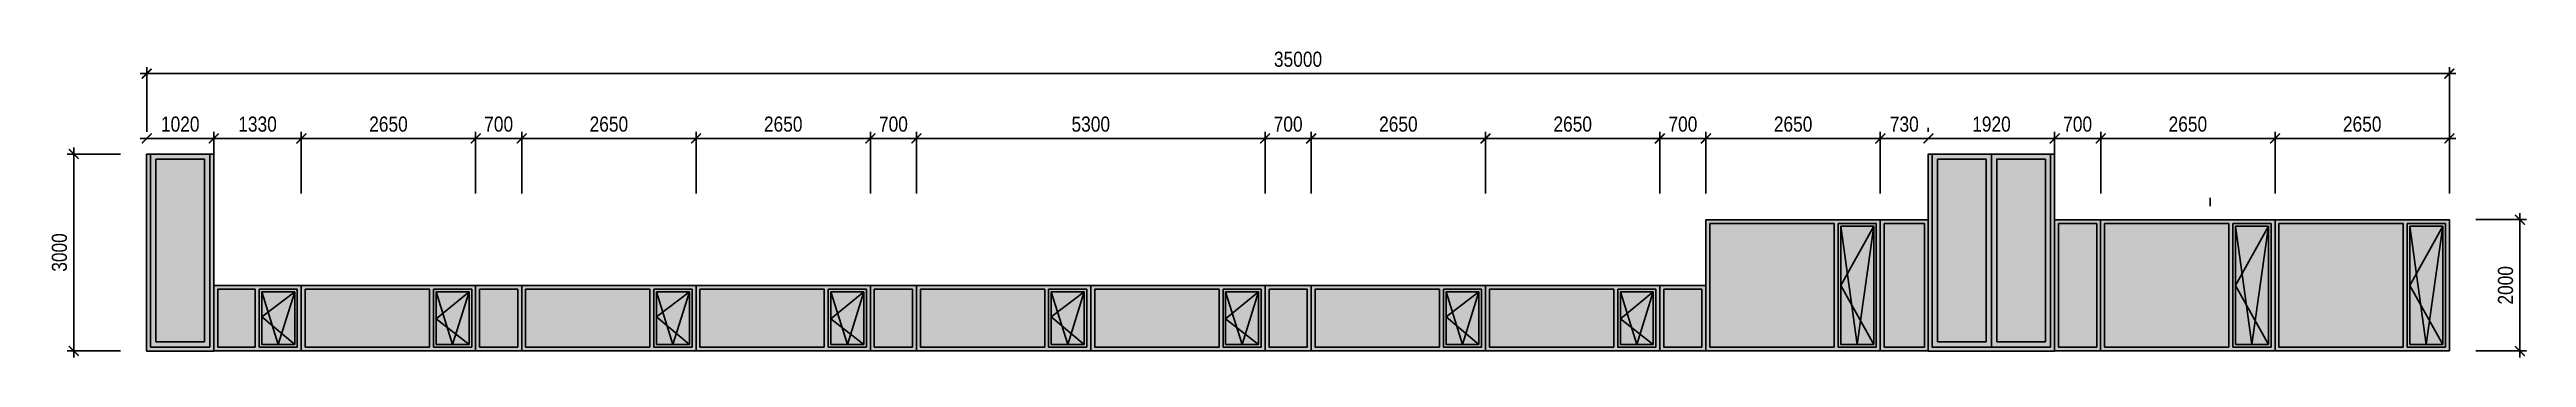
# Model space of a CAD drawing. Header units: millimetres. Extents: x 325046 to 1268204, y 1875583 to 2761998.
# Drawn here: x 909252 to 946901, y 2687710 to 2692403 of the extents above; entities that cross this region are included whole.
import ezdxf

# ---------------------------------------------------------------- set-up
doc = ezdxf.new("R2010")
doc.units = ezdxf.units.MM
doc.header["$LTSCALE"] = 100
doc.header["$PDMODE"] = 65
for name, color, linetype in [('FASÁDY - okna - PŮDORYS', 8, 'Continuous'), ('kóty 100', 5, 'Continuous'), ('OKNA - RASTR', 5, 'Continuous')]:
    doc.layers.add(name, color=color, linetype=linetype)
doc.layers.add('FASÁDY filling', color=7, linetype='Continuous', lineweight=5)
doc.layers.add('ŠFAF - okna', color=8, linetype='Continuous', lineweight=13)
doc.styles.add('ARIAL NARROW', font='ARIALN.TTF')
doc.dimstyles.new('100', dxfattribs={"dimscale": 100, "dimtxt": 2.3, "dimasz": 1.5, "dimexe": 1, "dimexo": 4, "dimgap": 1, "dimtad": 1, "dimdec": 0, "dimzin": 0, "dimdsep": 46, "dimtxsty": 'ARIAL NARROW', "dimblk": 'ARCHTICK', "dimcen": 4, "dimdle": 1, "dimclrd": 256, "dimclre": 256, "dimclrt": 7, "dimadec": 0, "dimazin": 0, "dimtfac": 1, "dimtdec": 0, "dimtix": 1, "dimtofl": 0, "dimtmove": 0, "dimatfit": 2, "dimldrblk": 'OBLIQUE', "dimfxl": 1, "dimtolj": 1, "dimtzin": 0, "dimlwd": -1, "dimlwe": -1, "dimarcsym": 1})

msp = doc.modelspace()

# ---------------------------------------------------------------- blocks, each defined once
blk = doc.blocks.new('okno 2')
at = {"layer": 'FASÁDY filling'}
h = blk.add_hatch(color=149, dxfattribs=at)
h.paths.add_polyline_path([(554541, 2544670), (552541, 2544670), (552541, 2543970), (554541, 2543970)])
h.paths.add_polyline_path([(554481, 2544030), (552601, 2544030), (552601, 2544610), (554481, 2544610)], flags=16)
h.paths.add_polyline_path([(554481, 2544610), (552601, 2544610), (552601, 2544030), (554481, 2544030)], flags=16)
at = {"layer": 'OKNA - RASTR'}
blk.add_lwpolyline([(552541, 2543970), (552541, 2544670), (554541, 2544670), (554541, 2543970), (552541, 2543970)], dxfattribs=at)
blk.add_lwpolyline([(552601, 2544030), (552601, 2544610), (554481, 2544610), (554481, 2544030)], close=True, dxfattribs=at)
blk = doc.blocks.new('_ARCHTICK')
at = {"color": 0, "linetype": 'ByBlock', "const_width": 0.15}
blk.add_lwpolyline([(-0.5, -0.5), (0.5, 0.5)], dxfattribs=at)
blk = doc.blocks.new('*D1530')
at = {"layer": 'Defpoints', "color": 0, "ltscale": 100, "transparency": 16777216}
for p in [(943079, 2691047), (943079, 2689810), (945729, 2689810)]:
    blk.add_point(p, dxfattribs=at)
at = {"layer": 'kóty 100', "ltscale": 100, "transparency": 16777216}
for p, q in [((943079, 2690210), (943079, 2691147)), ((945729, 2690210), (945729, 2691147)), ((945829, 2691047), (942979, 2691047))]:
    blk.add_line(p, q, dxfattribs=at)
at = {"layer": 'kóty 100', "ltscale": 100, "transparency": 16777216, "xscale": 150, "yscale": 150, "zscale": 150, "rotation": 180}
blk.add_blockref('_ARCHTICK', (943079, 2691047), dxfattribs=at)
at = {"layer": 'kóty 100', "ltscale": 100, "transparency": 16777216, "xscale": 150, "yscale": 150, "zscale": 150}
blk.add_blockref('_ARCHTICK', (945729, 2691047), dxfattribs=at)
at = {"layer": 'kóty 100', "color": 7, "ltscale": 100, "transparency": 16777216, "insert": (944404, 2691264), "char_height": 230, "attachment_point": 5, "style": 'ARIAL NARROW'}
blk.add_mtext('\\A1;2650', dxfattribs=at)
blk = doc.blocks.new('_Oblique')
at = {"color": 0, "lineweight": -2}
blk.add_line((-0.5, -0.5), (0.5, 0.5), dxfattribs=at)
blk = doc.blocks.new('*D1531')
at = {"layer": 'Defpoints', "color": 0, "ltscale": 100, "transparency": 16777216}
for p in [(940429, 2691047), (940429, 2689810), (943079, 2689810)]:
    blk.add_point(p, dxfattribs=at)
at = {"layer": 'kóty 100', "ltscale": 100, "transparency": 16777216}
for p, q in [((940429, 2690210), (940429, 2691147)), ((943079, 2690210), (943079, 2691147)), ((943179, 2691047), (940329, 2691047))]:
    blk.add_line(p, q, dxfattribs=at)
at = {"layer": 'kóty 100', "ltscale": 100, "transparency": 16777216, "xscale": 150, "yscale": 150, "zscale": 150, "rotation": 180}
blk.add_blockref('_ARCHTICK', (940429, 2691047), dxfattribs=at)
at = {"layer": 'kóty 100', "ltscale": 100, "transparency": 16777216, "xscale": 150, "yscale": 150, "zscale": 150}
blk.add_blockref('_ARCHTICK', (943079, 2691047), dxfattribs=at)
at = {"layer": 'kóty 100', "color": 7, "ltscale": 100, "transparency": 16777216, "insert": (941754, 2691264), "char_height": 230, "attachment_point": 5, "style": 'ARIAL NARROW'}
blk.add_mtext('\\A1;2650', dxfattribs=at)
blk = doc.blocks.new('*D1535')
at = {"layer": 'Defpoints', "color": 0, "ltscale": 100, "transparency": 16777216}
for p in [(939729, 2691047), (939729, 2689810), (940429, 2689810)]:
    blk.add_point(p, dxfattribs=at)
at = {"layer": 'kóty 100', "ltscale": 100, "transparency": 16777216}
for p, q in [((939729, 2690210), (939729, 2691147)), ((940429, 2690210), (940429, 2691147)), ((940529, 2691047), (939629, 2691047))]:
    blk.add_line(p, q, dxfattribs=at)
at = {"layer": 'kóty 100', "ltscale": 100, "transparency": 16777216, "xscale": 150, "yscale": 150, "zscale": 150, "rotation": 180}
blk.add_blockref('_ARCHTICK', (939729, 2691047), dxfattribs=at)
at = {"layer": 'kóty 100', "ltscale": 100, "transparency": 16777216, "xscale": 150, "yscale": 150, "zscale": 150}
blk.add_blockref('_ARCHTICK', (940429, 2691047), dxfattribs=at)
at = {"layer": 'kóty 100', "color": 7, "ltscale": 100, "transparency": 16777216, "insert": (940079, 2691264), "char_height": 230, "attachment_point": 5, "style": 'ARIAL NARROW'}
blk.add_mtext('\\A1;700', dxfattribs=at)
blk = doc.blocks.new('*D1536')
at = {"layer": 'Defpoints', "color": 0, "ltscale": 100, "transparency": 16777216}
for p in [(937809, 2691047), (937809, 2690810), (939729, 2689810)]:
    blk.add_point(p, dxfattribs=at)
at = {"layer": 'kóty 100', "ltscale": 100, "transparency": 16777216}
for p, q in [((937809, 2691210), (937809, 2691147)), ((939729, 2690210), (939729, 2691147)), ((939829, 2691047), (937709, 2691047))]:
    blk.add_line(p, q, dxfattribs=at)
at = {"layer": 'kóty 100', "ltscale": 100, "transparency": 16777216, "xscale": 150, "yscale": 150, "zscale": 150, "rotation": 180}
blk.add_blockref('_ARCHTICK', (937809, 2691047), dxfattribs=at)
at = {"layer": 'kóty 100', "ltscale": 100, "transparency": 16777216, "xscale": 150, "yscale": 150, "zscale": 150}
blk.add_blockref('_ARCHTICK', (939729, 2691047), dxfattribs=at)
at = {"layer": 'kóty 100', "color": 7, "ltscale": 100, "transparency": 16777216, "insert": (938769, 2691264), "char_height": 230, "attachment_point": 5, "style": 'ARIAL NARROW'}
blk.add_mtext('\\A1;1920', dxfattribs=at)
blk = doc.blocks.new('*D1537')
at = {"layer": 'Defpoints', "color": 0, "ltscale": 100, "transparency": 16777216}
for p in [(937079, 2691047), (937809, 2690810), (937079, 2689810)]:
    blk.add_point(p, dxfattribs=at)
at = {"layer": 'kóty 100', "ltscale": 100, "transparency": 16777216}
for p, q in [((937079, 2690210), (937079, 2691147)), ((937809, 2691210), (937809, 2691147)), ((937909, 2691047), (936979, 2691047))]:
    blk.add_line(p, q, dxfattribs=at)
at = {"layer": 'kóty 100', "ltscale": 100, "transparency": 16777216, "xscale": 150, "yscale": 150, "zscale": 150, "rotation": 180}
blk.add_blockref('_ARCHTICK', (937079, 2691047), dxfattribs=at)
at = {"layer": 'kóty 100', "ltscale": 100, "transparency": 16777216, "xscale": 150, "yscale": 150, "zscale": 150}
blk.add_blockref('_ARCHTICK', (937809, 2691047), dxfattribs=at)
at = {"layer": 'kóty 100', "color": 7, "ltscale": 100, "transparency": 16777216, "insert": (937444, 2691264), "char_height": 230, "attachment_point": 5, "style": 'ARIAL NARROW'}
blk.add_mtext('\\A1;730', dxfattribs=at)
blk = doc.blocks.new('*D1538')
at = {"layer": 'Defpoints', "color": 0, "ltscale": 100, "transparency": 16777216}
for p in [(934429, 2691047), (934429, 2689810), (937079, 2689810)]:
    blk.add_point(p, dxfattribs=at)
at = {"layer": 'kóty 100', "ltscale": 100, "transparency": 16777216}
for p, q in [((934429, 2690210), (934429, 2691147)), ((937079, 2690210), (937079, 2691147)), ((937179, 2691047), (934329, 2691047))]:
    blk.add_line(p, q, dxfattribs=at)
at = {"layer": 'kóty 100', "ltscale": 100, "transparency": 16777216, "xscale": 150, "yscale": 150, "zscale": 150, "rotation": 180}
blk.add_blockref('_ARCHTICK', (934429, 2691047), dxfattribs=at)
at = {"layer": 'kóty 100', "ltscale": 100, "transparency": 16777216, "xscale": 150, "yscale": 150, "zscale": 150}
blk.add_blockref('_ARCHTICK', (937079, 2691047), dxfattribs=at)
at = {"layer": 'kóty 100', "color": 7, "ltscale": 100, "transparency": 16777216, "insert": (935754, 2691264), "char_height": 230, "attachment_point": 5, "style": 'ARIAL NARROW'}
blk.add_mtext('\\A1;2650', dxfattribs=at)
blk = doc.blocks.new('*D1539')
at = {"layer": 'Defpoints', "color": 0, "ltscale": 100, "transparency": 16777216}
for p in [(933729, 2691047), (933729, 2689810), (934429, 2689810)]:
    blk.add_point(p, dxfattribs=at)
at = {"layer": 'kóty 100', "ltscale": 100, "transparency": 16777216}
for p, q in [((933729, 2690210), (933729, 2691147)), ((934429, 2690210), (934429, 2691147)), ((934529, 2691047), (933629, 2691047))]:
    blk.add_line(p, q, dxfattribs=at)
at = {"layer": 'kóty 100', "ltscale": 100, "transparency": 16777216, "xscale": 150, "yscale": 150, "zscale": 150, "rotation": 180}
blk.add_blockref('_ARCHTICK', (933729, 2691047), dxfattribs=at)
at = {"layer": 'kóty 100', "ltscale": 100, "transparency": 16777216, "xscale": 150, "yscale": 150, "zscale": 150}
blk.add_blockref('_ARCHTICK', (934429, 2691047), dxfattribs=at)
at = {"layer": 'kóty 100', "color": 7, "ltscale": 100, "transparency": 16777216, "insert": (934079, 2691264), "char_height": 230, "attachment_point": 5, "style": 'ARIAL NARROW'}
blk.add_mtext('\\A1;700', dxfattribs=at)
blk = doc.blocks.new('*D1540')
at = {"layer": 'Defpoints', "color": 0, "ltscale": 100, "transparency": 16777216}
for p in [(931079, 2691047), (931079, 2689810), (933729, 2689810)]:
    blk.add_point(p, dxfattribs=at)
at = {"layer": 'kóty 100', "ltscale": 100, "transparency": 16777216}
for p, q in [((931079, 2690210), (931079, 2691147)), ((933729, 2690210), (933729, 2691147)), ((933829, 2691047), (930979, 2691047))]:
    blk.add_line(p, q, dxfattribs=at)
at = {"layer": 'kóty 100', "ltscale": 100, "transparency": 16777216, "xscale": 150, "yscale": 150, "zscale": 150, "rotation": 180}
blk.add_blockref('_ARCHTICK', (931079, 2691047), dxfattribs=at)
at = {"layer": 'kóty 100', "ltscale": 100, "transparency": 16777216, "xscale": 150, "yscale": 150, "zscale": 150}
blk.add_blockref('_ARCHTICK', (933729, 2691047), dxfattribs=at)
at = {"layer": 'kóty 100', "color": 7, "ltscale": 100, "transparency": 16777216, "insert": (932404, 2691264), "char_height": 230, "attachment_point": 5, "style": 'ARIAL NARROW'}
blk.add_mtext('\\A1;2650', dxfattribs=at)
blk = doc.blocks.new('*D1532')
at = {"layer": 'Defpoints', "color": 0, "ltscale": 100, "transparency": 16777216}
for p in [(928429, 2691047), (928429, 2689810), (931079, 2689810)]:
    blk.add_point(p, dxfattribs=at)
at = {"layer": 'kóty 100', "ltscale": 100, "transparency": 16777216}
for p, q in [((928429, 2690210), (928429, 2691147)), ((931079, 2690210), (931079, 2691147)), ((931179, 2691047), (928329, 2691047))]:
    blk.add_line(p, q, dxfattribs=at)
at = {"layer": 'kóty 100', "ltscale": 100, "transparency": 16777216, "xscale": 150, "yscale": 150, "zscale": 150, "rotation": 180}
blk.add_blockref('_ARCHTICK', (928429, 2691047), dxfattribs=at)
at = {"layer": 'kóty 100', "ltscale": 100, "transparency": 16777216, "xscale": 150, "yscale": 150, "zscale": 150}
blk.add_blockref('_ARCHTICK', (931079, 2691047), dxfattribs=at)
at = {"layer": 'kóty 100', "color": 7, "ltscale": 100, "transparency": 16777216, "insert": (929754, 2691264), "char_height": 230, "attachment_point": 5, "style": 'ARIAL NARROW'}
blk.add_mtext('\\A1;2650', dxfattribs=at)
blk = doc.blocks.new('*D1541')
at = {"layer": 'Defpoints', "color": 0, "ltscale": 100, "transparency": 16777216}
for p in [(927729, 2691047), (927729, 2689810), (928429, 2689810)]:
    blk.add_point(p, dxfattribs=at)
at = {"layer": 'kóty 100', "ltscale": 100, "transparency": 16777216}
for p, q in [((927729, 2690210), (927729, 2691147)), ((928429, 2690210), (928429, 2691147)), ((928529, 2691047), (927629, 2691047))]:
    blk.add_line(p, q, dxfattribs=at)
at = {"layer": 'kóty 100', "ltscale": 100, "transparency": 16777216, "xscale": 150, "yscale": 150, "zscale": 150, "rotation": 180}
blk.add_blockref('_ARCHTICK', (927729, 2691047), dxfattribs=at)
at = {"layer": 'kóty 100', "ltscale": 100, "transparency": 16777216, "xscale": 150, "yscale": 150, "zscale": 150}
blk.add_blockref('_ARCHTICK', (928429, 2691047), dxfattribs=at)
at = {"layer": 'kóty 100', "color": 7, "ltscale": 100, "transparency": 16777216, "insert": (928079, 2691264), "char_height": 230, "attachment_point": 5, "style": 'ARIAL NARROW'}
blk.add_mtext('\\A1;700', dxfattribs=at)
blk = doc.blocks.new('*D1542')
at = {"layer": 'Defpoints', "color": 0, "ltscale": 100, "transparency": 16777216}
for p in [(922429, 2691047), (922429, 2689810), (927729, 2689810)]:
    blk.add_point(p, dxfattribs=at)
at = {"layer": 'kóty 100', "ltscale": 100, "transparency": 16777216}
for p, q in [((922429, 2690210), (922429, 2691147)), ((927729, 2690210), (927729, 2691147)), ((927829, 2691047), (922329, 2691047))]:
    blk.add_line(p, q, dxfattribs=at)
at = {"layer": 'kóty 100', "ltscale": 100, "transparency": 16777216, "xscale": 150, "yscale": 150, "zscale": 150, "rotation": 180}
blk.add_blockref('_ARCHTICK', (922429, 2691047), dxfattribs=at)
at = {"layer": 'kóty 100', "ltscale": 100, "transparency": 16777216, "xscale": 150, "yscale": 150, "zscale": 150}
blk.add_blockref('_ARCHTICK', (927729, 2691047), dxfattribs=at)
at = {"layer": 'kóty 100', "color": 7, "ltscale": 100, "transparency": 16777216, "insert": (925079, 2691264), "char_height": 230, "attachment_point": 5, "style": 'ARIAL NARROW'}
blk.add_mtext('\\A1;5300', dxfattribs=at)
blk = doc.blocks.new('*D1543')
at = {"layer": 'Defpoints', "color": 0, "ltscale": 100, "transparency": 16777216}
for p in [(921729, 2691047), (921729, 2689810), (922429, 2689810)]:
    blk.add_point(p, dxfattribs=at)
at = {"layer": 'kóty 100', "ltscale": 100, "transparency": 16777216}
for p, q in [((921729, 2690210), (921729, 2691147)), ((922429, 2690210), (922429, 2691147)), ((922529, 2691047), (921629, 2691047))]:
    blk.add_line(p, q, dxfattribs=at)
at = {"layer": 'kóty 100', "ltscale": 100, "transparency": 16777216, "xscale": 150, "yscale": 150, "zscale": 150, "rotation": 180}
blk.add_blockref('_ARCHTICK', (921729, 2691047), dxfattribs=at)
at = {"layer": 'kóty 100', "ltscale": 100, "transparency": 16777216, "xscale": 150, "yscale": 150, "zscale": 150}
blk.add_blockref('_ARCHTICK', (922429, 2691047), dxfattribs=at)
at = {"layer": 'kóty 100', "color": 7, "ltscale": 100, "transparency": 16777216, "insert": (922079, 2691264), "char_height": 230, "attachment_point": 5, "style": 'ARIAL NARROW'}
blk.add_mtext('\\A1;700', dxfattribs=at)
blk = doc.blocks.new('*D1544')
at = {"layer": 'Defpoints', "color": 0, "ltscale": 100, "transparency": 16777216}
for p in [(919079, 2691047), (919079, 2689810), (921729, 2689810)]:
    blk.add_point(p, dxfattribs=at)
at = {"layer": 'kóty 100', "ltscale": 100, "transparency": 16777216}
for p, q in [((919079, 2690210), (919079, 2691147)), ((921729, 2690210), (921729, 2691147)), ((921829, 2691047), (918979, 2691047))]:
    blk.add_line(p, q, dxfattribs=at)
at = {"layer": 'kóty 100', "ltscale": 100, "transparency": 16777216, "xscale": 150, "yscale": 150, "zscale": 150, "rotation": 180}
blk.add_blockref('_ARCHTICK', (919079, 2691047), dxfattribs=at)
at = {"layer": 'kóty 100', "ltscale": 100, "transparency": 16777216, "xscale": 150, "yscale": 150, "zscale": 150}
blk.add_blockref('_ARCHTICK', (921729, 2691047), dxfattribs=at)
at = {"layer": 'kóty 100', "color": 7, "ltscale": 100, "transparency": 16777216, "insert": (920404, 2691264), "char_height": 230, "attachment_point": 5, "style": 'ARIAL NARROW'}
blk.add_mtext('\\A1;2650', dxfattribs=at)
blk = doc.blocks.new('*D1533')
at = {"layer": 'Defpoints', "color": 0, "ltscale": 100, "transparency": 16777216}
for p in [(916429, 2691047), (916429, 2689810), (919079, 2689810)]:
    blk.add_point(p, dxfattribs=at)
at = {"layer": 'kóty 100', "ltscale": 100, "transparency": 16777216}
for p, q in [((916429, 2690210), (916429, 2691147)), ((919079, 2690210), (919079, 2691147)), ((919179, 2691047), (916329, 2691047))]:
    blk.add_line(p, q, dxfattribs=at)
at = {"layer": 'kóty 100', "ltscale": 100, "transparency": 16777216, "xscale": 150, "yscale": 150, "zscale": 150, "rotation": 180}
blk.add_blockref('_ARCHTICK', (916429, 2691047), dxfattribs=at)
at = {"layer": 'kóty 100', "ltscale": 100, "transparency": 16777216, "xscale": 150, "yscale": 150, "zscale": 150}
blk.add_blockref('_ARCHTICK', (919079, 2691047), dxfattribs=at)
at = {"layer": 'kóty 100', "color": 7, "ltscale": 100, "transparency": 16777216, "insert": (917754, 2691264), "char_height": 230, "attachment_point": 5, "style": 'ARIAL NARROW'}
blk.add_mtext('\\A1;2650', dxfattribs=at)
blk = doc.blocks.new('*D1545')
at = {"layer": 'Defpoints', "color": 0, "ltscale": 100, "transparency": 16777216}
for p in [(915729, 2691047), (915729, 2689810), (916429, 2689810)]:
    blk.add_point(p, dxfattribs=at)
at = {"layer": 'kóty 100', "ltscale": 100, "transparency": 16777216}
for p, q in [((915729, 2690210), (915729, 2691147)), ((916429, 2690210), (916429, 2691147)), ((916529, 2691047), (915629, 2691047))]:
    blk.add_line(p, q, dxfattribs=at)
at = {"layer": 'kóty 100', "ltscale": 100, "transparency": 16777216, "xscale": 150, "yscale": 150, "zscale": 150, "rotation": 180}
blk.add_blockref('_ARCHTICK', (915729, 2691047), dxfattribs=at)
at = {"layer": 'kóty 100', "ltscale": 100, "transparency": 16777216, "xscale": 150, "yscale": 150, "zscale": 150}
blk.add_blockref('_ARCHTICK', (916429, 2691047), dxfattribs=at)
at = {"layer": 'kóty 100', "color": 7, "ltscale": 100, "transparency": 16777216, "insert": (916079, 2691264), "char_height": 230, "attachment_point": 5, "style": 'ARIAL NARROW'}
blk.add_mtext('\\A1;700', dxfattribs=at)
blk = doc.blocks.new('*D1546')
at = {"layer": 'Defpoints', "color": 0, "ltscale": 100, "transparency": 16777216}
for p in [(913079, 2691047), (913079, 2689810), (915729, 2689810)]:
    blk.add_point(p, dxfattribs=at)
at = {"layer": 'kóty 100', "ltscale": 100, "transparency": 16777216}
for p, q in [((913079, 2690210), (913079, 2691147)), ((915729, 2690210), (915729, 2691147)), ((915829, 2691047), (912979, 2691047))]:
    blk.add_line(p, q, dxfattribs=at)
at = {"layer": 'kóty 100', "ltscale": 100, "transparency": 16777216, "xscale": 150, "yscale": 150, "zscale": 150, "rotation": 180}
blk.add_blockref('_ARCHTICK', (913079, 2691047), dxfattribs=at)
at = {"layer": 'kóty 100', "ltscale": 100, "transparency": 16777216, "xscale": 150, "yscale": 150, "zscale": 150}
blk.add_blockref('_ARCHTICK', (915729, 2691047), dxfattribs=at)
at = {"layer": 'kóty 100', "color": 7, "ltscale": 100, "transparency": 16777216, "insert": (914404, 2691264), "char_height": 230, "attachment_point": 5, "style": 'ARIAL NARROW'}
blk.add_mtext('\\A1;2650', dxfattribs=at)
blk = doc.blocks.new('*D1547')
at = {"layer": 'Defpoints', "color": 0, "ltscale": 100, "transparency": 16777216}
for p in [(911749, 2691047), (911749, 2689810), (913079, 2689810)]:
    blk.add_point(p, dxfattribs=at)
at = {"layer": 'kóty 100', "ltscale": 100, "transparency": 16777216}
for p, q in [((911749, 2690210), (911749, 2691147)), ((913079, 2690210), (913079, 2691147)), ((913179, 2691047), (911649, 2691047))]:
    blk.add_line(p, q, dxfattribs=at)
at = {"layer": 'kóty 100', "ltscale": 100, "transparency": 16777216, "xscale": 150, "yscale": 150, "zscale": 150, "rotation": 180}
blk.add_blockref('_ARCHTICK', (911749, 2691047), dxfattribs=at)
at = {"layer": 'kóty 100', "ltscale": 100, "transparency": 16777216, "xscale": 150, "yscale": 150, "zscale": 150}
blk.add_blockref('_ARCHTICK', (913079, 2691047), dxfattribs=at)
at = {"layer": 'kóty 100', "color": 7, "ltscale": 100, "transparency": 16777216, "insert": (912414, 2691264), "char_height": 230, "attachment_point": 5, "style": 'ARIAL NARROW'}
blk.add_mtext('\\A1;1330', dxfattribs=at)
blk = doc.blocks.new('*D1548')
at = {"layer": 'Defpoints', "color": 0, "ltscale": 100, "transparency": 16777216}
for p in [(910729, 2691047), (910729, 2690810), (911749, 2689810)]:
    blk.add_point(p, dxfattribs=at)
at = {"layer": 'kóty 100', "ltscale": 100, "transparency": 16777216}
for p, q in [((910729, 2691210), (910729, 2691147)), ((911749, 2690210), (911749, 2691147)), ((911849, 2691047), (910629, 2691047))]:
    blk.add_line(p, q, dxfattribs=at)
at = {"layer": 'kóty 100', "ltscale": 100, "transparency": 16777216, "xscale": 150, "yscale": 150, "zscale": 150, "rotation": 180}
blk.add_blockref('_ARCHTICK', (910729, 2691047), dxfattribs=at)
at = {"layer": 'kóty 100', "ltscale": 100, "transparency": 16777216, "xscale": 150, "yscale": 150, "zscale": 150}
blk.add_blockref('_ARCHTICK', (911749, 2691047), dxfattribs=at)
at = {"layer": 'kóty 100', "color": 7, "ltscale": 100, "transparency": 16777216, "insert": (911239, 2691264), "char_height": 230, "attachment_point": 5, "style": 'ARIAL NARROW'}
blk.add_mtext('\\A1;1020', dxfattribs=at)
blk = doc.blocks.new('*D1534')
at = {"layer": 'Defpoints', "color": 0, "ltscale": 100, "transparency": 16777216}
for p in [(945729, 2689810), (946801, 2689810), (945729, 2687810)]:
    blk.add_point(p, dxfattribs=at)
at = {"layer": 'kóty 100', "ltscale": 100, "transparency": 16777216}
for p, q in [((946129, 2689810), (946901, 2689810)), ((946801, 2687710), (946801, 2689910)), ((946129, 2687810), (946901, 2687810))]:
    blk.add_line(p, q, dxfattribs=at)
at = {"layer": 'kóty 100', "ltscale": 100, "transparency": 16777216, "xscale": 150, "yscale": 150, "zscale": 150}
for p, rotation in [((946801, 2689810), 90), ((946801, 2687810), 270)]:
    blk.add_blockref('_ARCHTICK', p, dxfattribs=dict(at, rotation=rotation))
at = {"layer": 'kóty 100', "color": 7, "ltscale": 100, "transparency": 16777216, "insert": (946583, 2688810), "char_height": 230, "attachment_point": 5, "rotation": 90, "style": 'ARIAL NARROW'}
blk.add_mtext('\\A1;2000', dxfattribs=at)
blk = doc.blocks.new('*D1549')
at = {"layer": 'Defpoints', "color": 0, "ltscale": 100, "transparency": 16777216}
for p in [(910729, 2690810), (909621, 2687810), (910729, 2687810)]:
    blk.add_point(p, dxfattribs=at)
at = {"layer": 'kóty 100', "ltscale": 100, "transparency": 16777216}
for p, q in [((910329, 2690810), (909521, 2690810)), ((909621, 2690910), (909621, 2687710)), ((910329, 2687810), (909521, 2687810))]:
    blk.add_line(p, q, dxfattribs=at)
at = {"layer": 'kóty 100', "ltscale": 100, "transparency": 16777216, "xscale": 150, "yscale": 150, "zscale": 150}
for p, rotation in [((909621, 2690810), 90), ((909621, 2687810), 270)]:
    blk.add_blockref('_ARCHTICK', p, dxfattribs=dict(at, rotation=rotation))
at = {"layer": 'kóty 100', "color": 7, "ltscale": 100, "transparency": 16777216, "insert": (909403, 2689310), "char_height": 230, "attachment_point": 5, "rotation": 90, "style": 'ARIAL NARROW'}
blk.add_mtext('\\A1;3000', dxfattribs=at)
blk = doc.blocks.new('A$C38974A39')
at = {"layer": 'FASÁDY filling'}
h = blk.add_hatch(color=149, dxfattribs=at)
h.paths.add_polyline_path([(2650, 0), (2650, 2000), (0, 2000), (0, 0)])
h.paths.add_polyline_path([(2010, 60), (2010, 1940), (2590, 1940), (2590, 60)], flags=16)
h.paths.add_polyline_path([(1950, 60), (60, 60), (60, 1940), (1950, 1940)], flags=16)
h = blk.add_hatch(color=149, dxfattribs=at)
h.paths.add_polyline_path([(2590, 60), (2590, 1940), (2010, 1940), (2010, 60)])
h.paths.add_polyline_path([(2550, 100), (2050, 100), (2050, 1900), (2550, 1900)], flags=16)
at = {"layer": 'ŠFAF - okna', "ltscale": 100}
h = blk.add_hatch(color=256, dxfattribs=at)
h.set_gradient(color1=(33, 33, 33), color2=(171, 171, 171), rotation=270)
h.paths.add_polyline_path([(1950, 60), (60, 60), (60, 1940), (1950, 1940)])
h.paths.add_polyline_path([(2550, 100), (2050, 100), (2050, 1900), (2550, 1900)])
at = {"layer": 'FASÁDY - okna - PŮDORYS'}
blk.add_lwpolyline([(2550, 100), (2050, 100), (2050, 1900), (2550, 1900)], close=True, dxfattribs=at)
blk.add_lwpolyline([(2050, 1900), (2300, 100), (2550, 1900), (2050, 1000), (2550, 100)], dxfattribs=at)
at = {"layer": 'OKNA - RASTR'}
blk.add_lwpolyline([(2650, 0), (0, 0), (0, 2000), (2650, 2000)], close=True, dxfattribs=at)
for points in [[(1950, 60), (60, 60), (60, 1940), (1950, 1940), (1950, 60)], [(2010, 1940), (2590, 1940), (2590, 60), (2010, 60), (2010, 1940)]]:
    blk.add_lwpolyline(points, dxfattribs=at)
blk = doc.blocks.new('*D1550')
at = {"layer": 'Defpoints', "color": 0, "linetype": 'ByBlock', "ltscale": 100, "transparency": 16777216}
for p in [(910729, 2692034), (910729, 2690810), (945729, 2689810)]:
    blk.add_point(p, dxfattribs=at)
at = {"layer": 'kóty 100', "linetype": 'ByBlock', "ltscale": 100, "transparency": 16777216}
for p, q in [((945829, 2692034), (910629, 2692034)), ((910729, 2691210), (910729, 2692134)), ((945729, 2690210), (945729, 2692134))]:
    blk.add_line(p, q, dxfattribs=at)
at = {"layer": 'kóty 100', "linetype": 'ByBlock', "ltscale": 100, "transparency": 16777216, "xscale": 150, "yscale": 150, "zscale": 150, "rotation": 180}
blk.add_blockref('_ARCHTICK', (910729, 2692034), dxfattribs=at)
at = {"layer": 'kóty 100', "linetype": 'ByBlock', "ltscale": 100, "transparency": 16777216, "xscale": 150, "yscale": 150, "zscale": 150}
blk.add_blockref('_ARCHTICK', (945729, 2692034), dxfattribs=at)
at = {"layer": 'kóty 100', "color": 7, "linetype": 'ByBlock', "ltscale": 100, "transparency": 16777216, "insert": (928229, 2692252), "char_height": 230, "attachment_point": 5, "style": 'ARIAL NARROW'}
blk.add_mtext('\\A1;35000', dxfattribs=at)

# ---------------------------------------------------------------- dimensions: what is measured, and where the dimension line sits
at = {"layer": 'kóty 100', "linetype": 'ByBlock', "ltscale": 100}
dim = msp.add_linear_dim(base=(910728.7, 2692034.3), p1=(945728.7, 2689809.7), p2=(910728.7, 2690809.6), dimstyle='100', dxfattribs=at)
dim.commit()
dim.dimension.update_dxf_attribs({"geometry": '*D1550', "text_midpoint": (928228.7, 2692251.7)})
at = {"layer": 'kóty 100', "ltscale": 100}
for base, p1, p2, picture, middle in [((910728.7, 2691046.9), (911748.7, 2689809.7), (910728.7, 2690809.6), '*D1548', (911238.7, 2691264.3)), ((911748.7, 2691046.9), (913078.7, 2689809.7), (911748.7, 2689809.7), '*D1547', (912413.7, 2691264.3)), ((913078.7, 2691046.9), (915728.7, 2689809.7), (913078.7, 2689809.7), '*D1546', (914403.7, 2691264.3)), ((915728.7, 2691046.9), (916428.7, 2689809.7), (915728.7, 2689809.7), '*D1545', (916078.7, 2691264.3)), ((916428.7, 2691046.9), (919078.7, 2689809.7), (916428.7, 2689809.7), '*D1533', (917753.7, 2691264.3)), ((919078.7, 2691046.9), (921728.7, 2689809.7), (919078.7, 2689809.7), '*D1544', (920403.7, 2691264.3)), ((921728.7, 2691046.9), (922428.7, 2689809.7), (921728.7, 2689809.7), '*D1543', (922078.7, 2691264.3)), ((922428.7, 2691046.9), (927728.7, 2689809.7), (922428.7, 2689809.7), '*D1542', (925078.7, 2691264.3)), ((927728.7, 2691046.9), (928428.7, 2689809.7), (927728.7, 2689809.7), '*D1541', (928078.7, 2691264.3)), ((928428.7, 2691046.9), (931078.7, 2689809.7), (928428.7, 2689809.7), '*D1532', (929753.7, 2691264.3)), ((931078.7, 2691046.9), (933728.7, 2689809.7), (931078.7, 2689809.7), '*D1540', (932403.7, 2691264.3)), ((933728.7, 2691046.9), (934428.7, 2689809.7), (933728.7, 2689809.7), '*D1539', (934078.7, 2691264.3)), ((934428.7, 2691046.9), (937078.7, 2689809.7), (934428.7, 2689809.7), '*D1538', (935753.7, 2691264.3)), ((937078.7, 2691046.9), (937808.7, 2690809.6), (937078.7, 2689809.7), '*D1537', (937443.7, 2691264.3)), ((937808.7, 2691046.9), (939728.7, 2689809.7), (937808.7, 2690809.6), '*D1536', (938768.7, 2691264.3)), ((939728.7, 2691046.9), (940428.7, 2689809.7), (939728.7, 2689809.7), '*D1535', (940078.7, 2691264.3)), ((940428.7, 2691046.9), (943078.7, 2689809.7), (940428.7, 2689809.7), '*D1531', (941753.7, 2691264.3))]:
    dim = msp.add_linear_dim(base=base, p1=p1, p2=p2, dimstyle='100', override={"dimtmove": 1}, dxfattribs=at)
    dim.commit()
    dim.dimension.update_dxf_attribs({"geometry": picture, "text_midpoint": middle})
dim = msp.add_linear_dim(base=(943078.7, 2691046.9), p1=(945728.7, 2689809.7), p2=(943078.7, 2689809.7), dimstyle='100', dxfattribs=at)
dim.commit()
dim.dimension.update_dxf_attribs({"geometry": '*D1530', "text_midpoint": (944403.7, 2691264.3)})
for base, p1, p2, picture, middle in [((909620.8, 2687809.6), (910728.7, 2690809.6), (910728.7, 2687809.6), '*D1549', (909403.3, 2689309.6)), ((946800.7, 2689809.7), (945728.7, 2687809.7), (945728.7, 2689809.7), '*D1534', (946583.2, 2688809.7))]:
    dim = msp.add_linear_dim(base=base, p1=p1, p2=p2, angle=90, dimstyle='100', dxfattribs=at)
    dim.commit()
    dim.dimension.update_dxf_attribs({"geometry": picture, "text_midpoint": middle})

# ---------------------------------------------------------------- hatches: boundary and pattern name
at = {"layer": 'FASÁDY filling', "ltscale": 100, "true_color": 0x373f43}
h = msp.add_hatch(color=149, dxfattribs=at)
h.paths.add_polyline_path([(911688.7, 2690809.6), (910788.7, 2690809.6), (910788.7, 2687869.6), (911688.7, 2687869.6)], flags=17)
h.paths.add_polyline_path([(911608.7, 2687949.6), (910868.7, 2687949.6), (910868.7, 2690729.6), (911608.7, 2690729.6)], flags=16)
h.paths.add_polyline_path([(911748.7, 2690809.6), (911688.7, 2690809.6), (911688.7, 2687869.6), (910788.7, 2687869.6), (910788.7, 2690809.6), (910728.7, 2690809.6), (910728.7, 2687809.6), (911748.7, 2687809.6)])
at = {"layer": 'FASÁDY filling', "true_color": 0x373f43}
h = msp.add_hatch(color=149, dxfattribs=at)
h.paths.add_polyline_path([(939728.7, 2687809.6), (939728.7, 2690809.6), (939668.7, 2690809.6), (939668.7, 2687869.6), (938768.7, 2687869.6), (937868.7, 2687869.6), (937868.7, 2690809.6), (937808.7, 2690809.6), (937808.7, 2687809.6)])
h.paths.add_polyline_path([(939668.7, 2687869.6), (939668.7, 2690809.6), (938768.7, 2690809.6), (938768.7, 2687869.6)], flags=16)
h.paths.add_polyline_path([(939588.7, 2687949.6), (938848.7, 2687949.6), (938848.7, 2690729.6), (939588.7, 2690729.6)], flags=0)
h.paths.add_polyline_path([(938768.7, 2687869.6), (938768.7, 2690809.6), (937868.7, 2690809.6), (937868.7, 2687869.6)], flags=16)
h.paths.add_polyline_path([(938688.7, 2687949.6), (937948.7, 2687949.6), (937948.7, 2690729.6), (938688.7, 2690729.6)], flags=0)
h = msp.add_hatch(color=149, dxfattribs=at)
h.paths.add_polyline_path([(937808.7, 2687809.7), (937808.7, 2689809.7), (937078.7, 2689809.7), (937078.7, 2687809.7)])
h.paths.add_polyline_path([(937138.7, 2689749.7), (937748.7, 2689749.7), (937748.7, 2687869.7), (937138.7, 2687869.7)])
h = msp.add_hatch(color=149, dxfattribs=at)
h.paths.add_polyline_path([(911748.7, 2687809.6), (913078.7, 2687809.7), (913078.7, 2688809.7), (911748.7, 2688809.7)])
h.paths.add_polyline_path([(912438.7, 2687809.7), (913018.7, 2687809.7), (913018.7, 2688749.7), (912438.7, 2688749.7)], flags=16)
h.paths.add_polyline_path([(911808.7, 2687869.7), (912378.7, 2687809.7), (912378.7, 2688749.7), (911808.7, 2688749.7)], flags=16)
h = msp.add_hatch(color=149, dxfattribs=at)
h.paths.add_polyline_path([(912978.7, 2687909.7), (912478.7, 2687909.7), (912478.7, 2688709.7), (912978.7, 2688709.7)], flags=16)
h.paths.add_polyline_path([(912438.7, 2687809.7), (913018.7, 2687809.7), (913018.7, 2688749.7), (912438.7, 2688749.7)])
h = msp.add_hatch(color=149, dxfattribs=at)
h.paths.add_polyline_path([(915728.7, 2687809.7), (915728.7, 2688809.7), (913078.7, 2688809.7), (913078.7, 2687809.7)])
h.paths.add_polyline_path([(915128.7, 2687909.7), (915088.7, 2688749.7), (915668.7, 2688749.7), (915628.7, 2687909.7)], flags=16)
h.paths.add_polyline_path([(915028.7, 2687869.7), (913138.7, 2687869.7), (913138.7, 2688749.7), (915028.7, 2688749.7)], flags=16)
h = msp.add_hatch(color=149, dxfattribs=at)
h.paths.add_polyline_path([(915668.7, 2687869.7), (915668.7, 2688749.7), (915088.7, 2688749.7), (915088.7, 2687869.7)])
h.paths.add_polyline_path([(915628.7, 2687909.7), (915128.7, 2687909.7), (915128.7, 2688709.7), (915628.7, 2688709.7)], flags=16)
at = {"layer": 'FASÁDY filling', "linetype": 'ByBlock', "ltscale": 100, "true_color": 0x373f43}
h = msp.add_hatch(color=149, dxfattribs=at)
h.paths.add_polyline_path([(916368.7, 2688749.7), (915788.7, 2688749.7), (915788.7, 2687869.7), (916368.7, 2687869.7)], flags=0)
h.paths.add_polyline_path([(915728.7, 2688809.7), (915728.7, 2687809.7), (916428.7, 2687809.7), (916428.7, 2688809.7)])
h.paths.add_polyline_path([(916368.7, 2688749.7), (916368.7, 2687869.7), (915788.7, 2687869.7), (915788.7, 2688749.7)], flags=16)
at = {"layer": 'FASÁDY filling', "true_color": 0x373f43}
h = msp.add_hatch(color=149, dxfattribs=at)
h.paths.add_polyline_path([(916428.7, 2687809.7), (919078.7, 2687809.7), (919078.7, 2688809.7), (916428.7, 2688809.7)])
h.paths.add_polyline_path([(918438.7, 2687809.7), (919018.7, 2687809.7), (919018.7, 2688749.7), (918438.7, 2688749.7)])
h.paths.add_polyline_path([(916488.7, 2687809.7), (918378.7, 2687809.7), (918378.7, 2688749.7), (916488.7, 2688749.7)])
h = msp.add_hatch(color=149, dxfattribs=at)
h.paths.add_polyline_path([(918978.7, 2687909.7), (918478.7, 2687909.7), (918478.7, 2688709.7), (918978.7, 2688709.7)], flags=16)
h.paths.add_polyline_path([(918438.7, 2687809.7), (919018.7, 2687809.7), (919018.7, 2688749.7), (918438.7, 2688749.7)])
h = msp.add_hatch(color=149, dxfattribs=at)
h.paths.add_polyline_path([(921728.7, 2687809.7), (921728.7, 2688809.7), (919078.7, 2688809.7), (919078.7, 2687809.7)])
h.paths.add_polyline_path([(921128.7, 2687909.7), (921088.7, 2688749.7), (921668.7, 2688749.7), (921628.7, 2687909.7)], flags=16)
h.paths.add_polyline_path([(921028.7, 2687869.7), (919138.7, 2687869.7), (919138.7, 2688749.7), (921028.7, 2688749.7)], flags=16)
h = msp.add_hatch(color=149, dxfattribs=at)
h.paths.add_polyline_path([(921668.7, 2687869.7), (921668.7, 2688749.7), (921088.7, 2688749.7), (921088.7, 2687869.7)])
h.paths.add_polyline_path([(921628.7, 2687909.7), (921128.7, 2687909.7), (921128.7, 2688709.7), (921628.7, 2688709.7)], flags=16)
at = {"layer": 'FASÁDY filling', "linetype": 'ByBlock', "ltscale": 100, "true_color": 0x373f43}
h = msp.add_hatch(color=149, dxfattribs=at)
h.paths.add_polyline_path([(922368.7, 2688749.7), (921788.7, 2688749.7), (921788.7, 2687869.7), (922368.7, 2687869.7)], flags=0)
h.paths.add_polyline_path([(921728.7, 2688809.7), (921728.7, 2687809.7), (922428.7, 2687809.7), (922428.7, 2688809.7)])
h.paths.add_polyline_path([(922368.7, 2688749.7), (922368.7, 2687869.7), (921788.7, 2687869.7), (921788.7, 2688749.7)], flags=16)
at = {"layer": 'FASÁDY filling', "true_color": 0x373f43}
h = msp.add_hatch(color=149, dxfattribs=at)
h.paths.add_polyline_path([(922428.7, 2687809.7), (925078.7, 2687809.7), (925078.7, 2688809.7), (922428.7, 2688809.7)])
h.paths.add_polyline_path([(924438.7, 2687809.7), (925018.7, 2687809.7), (925018.7, 2688749.7), (924438.7, 2688749.7)])
h.paths.add_polyline_path([(922488.7, 2687809.7), (924378.7, 2687809.7), (924378.7, 2688749.7), (922488.7, 2688749.7)])
h = msp.add_hatch(color=149, dxfattribs=at)
h.paths.add_polyline_path([(924978.7, 2687909.7), (924478.7, 2687909.7), (924478.7, 2688709.7), (924978.7, 2688709.7)], flags=16)
h.paths.add_polyline_path([(924438.7, 2687809.7), (925018.7, 2687809.7), (925018.7, 2688749.7), (924438.7, 2688749.7)])
h = msp.add_hatch(color=149, dxfattribs=at)
h.paths.add_polyline_path([(927728.7, 2687809.7), (927728.7, 2688809.7), (925078.7, 2688809.7), (925078.7, 2687809.7)])
h.paths.add_polyline_path([(927128.7, 2687909.7), (927088.7, 2688749.7), (927668.7, 2688749.7), (927628.7, 2687909.7)], flags=16)
h.paths.add_polyline_path([(927028.7, 2687869.7), (925138.7, 2687869.7), (925138.7, 2688749.7), (927028.7, 2688749.7)], flags=16)
h = msp.add_hatch(color=149, dxfattribs=at)
h.paths.add_polyline_path([(927668.7, 2687869.7), (927668.7, 2688749.7), (927088.7, 2688749.7), (927088.7, 2687869.7)])
h.paths.add_polyline_path([(927628.7, 2687909.7), (927128.7, 2687909.7), (927128.7, 2688709.7), (927628.7, 2688709.7)], flags=16)
at = {"layer": 'FASÁDY filling', "linetype": 'ByBlock', "ltscale": 100, "true_color": 0x373f43}
h = msp.add_hatch(color=149, dxfattribs=at)
h.paths.add_polyline_path([(928368.7, 2688749.7), (927788.7, 2688749.7), (927788.7, 2687869.7), (928368.7, 2687869.7)], flags=0)
h.paths.add_polyline_path([(927728.7, 2688809.7), (927728.7, 2687809.7), (928428.7, 2687809.7), (928428.7, 2688809.7)])
h.paths.add_polyline_path([(928368.7, 2688749.7), (928368.7, 2687869.7), (927788.7, 2687869.7), (927788.7, 2688749.7)], flags=16)
at = {"layer": 'FASÁDY filling', "true_color": 0x373f43}
h = msp.add_hatch(color=149, dxfattribs=at)
h.paths.add_polyline_path([(928428.7, 2687809.7), (931078.7, 2687809.7), (931078.7, 2688809.7), (928428.7, 2688809.7)])
h.paths.add_polyline_path([(930438.7, 2687809.7), (931018.7, 2687809.7), (931018.7, 2688749.7), (930438.7, 2688749.7)])
h.paths.add_polyline_path([(928488.7, 2687809.7), (930378.7, 2687809.7), (930378.7, 2688749.7), (928488.7, 2688749.7)])
h = msp.add_hatch(color=149, dxfattribs=at)
h.paths.add_polyline_path([(930978.7, 2687909.7), (930478.7, 2687909.7), (930478.7, 2688709.7), (930978.7, 2688709.7)], flags=16)
h.paths.add_polyline_path([(930438.7, 2687809.7), (931018.7, 2687809.7), (931018.7, 2688749.7), (930438.7, 2688749.7)])
h = msp.add_hatch(color=149, dxfattribs=at)
h.paths.add_polyline_path([(933728.7, 2687809.7), (933728.7, 2688809.7), (931078.7, 2688809.7), (931078.7, 2687809.7)])
h.paths.add_polyline_path([(933128.7, 2687909.7), (933088.7, 2688749.7), (933668.7, 2688749.7), (933628.7, 2687909.7)], flags=16)
h.paths.add_polyline_path([(933028.7, 2687869.7), (931138.7, 2687869.7), (931138.7, 2688749.7), (933028.7, 2688749.7)], flags=16)
h = msp.add_hatch(color=149, dxfattribs=at)
h.paths.add_polyline_path([(933668.7, 2687869.7), (933668.7, 2688749.7), (933088.7, 2688749.7), (933088.7, 2687869.7)])
h.paths.add_polyline_path([(933628.7, 2687909.7), (933128.7, 2687909.7), (933128.7, 2688709.7), (933628.7, 2688709.7)], flags=16)
at = {"layer": 'FASÁDY filling', "linetype": 'ByBlock', "ltscale": 100, "true_color": 0x373f43}
h = msp.add_hatch(color=149, dxfattribs=at)
h.paths.add_polyline_path([(934368.7, 2688749.7), (933788.7, 2688749.7), (933788.7, 2687869.7), (934368.7, 2687869.7)], flags=0)
h.paths.add_polyline_path([(933728.7, 2688809.7), (933728.7, 2687809.7), (934428.7, 2687809.7), (934428.7, 2688809.7)])
h.paths.add_polyline_path([(934368.7, 2688749.7), (934368.7, 2687869.7), (933788.7, 2687869.7), (933788.7, 2688749.7)], flags=16)
for points in [[(912378.7, 2687869.7), (911808.7, 2687869.7), (911748.7, 2687809.7), (912378.7, 2687809.7)], [(918378.7, 2687869.7), (916488.7, 2687869.7), (916488.7, 2687809.7), (918378.7, 2687809.7)], [(924378.7, 2687869.7), (922488.7, 2687869.7), (922488.7, 2687809.7), (924378.7, 2687809.7)], [(930378.7, 2687869.7), (928488.7, 2687869.7), (928488.7, 2687809.7), (930378.7, 2687809.7)]]:
    msp.add_hatch(color=149, dxfattribs=at).paths.add_polyline_path(points)
at = {"layer": 'ŠFAF - okna', "ltscale": 100}
h = msp.add_hatch(color=256, dxfattribs=at)
h.set_gradient(color1=(33, 33, 33), color2=(171, 171, 171), rotation=270)
h.paths.add_polyline_path([(911608.7, 2690729.6), (910868.7, 2690729.6), (910868.7, 2687949.6), (911608.7, 2687949.6)])
at = {"layer": 'ŠFAF - okna'}
h = msp.add_hatch(color=256, dxfattribs=at)
h.set_gradient(color1=(33, 33, 33), color2=(171, 171, 171), rotation=270)
h.paths.add_polyline_path([(938848.7, 2687949.6), (939588.7, 2687949.6), (939588.7, 2690729.6), (938848.7, 2690729.6)])
h.paths.add_polyline_path([(938688.7, 2690729.6), (937948.7, 2690729.6), (937948.7, 2687949.6), (938688.7, 2687949.6)])
at = {"layer": 'ŠFAF - okna', "ltscale": 100}
h = msp.add_hatch(color=256, dxfattribs=at)
h.set_gradient(color1=(33, 33, 33), color2=(171, 171, 171), rotation=270)
h.paths.add_polyline_path([(937138.7, 2687869.7), (937748.7, 2687869.7), (937748.7, 2689749.7), (937138.7, 2689749.7)])
h = msp.add_hatch(color=256, dxfattribs=at)
h.set_gradient(color1=(33, 33, 33), color2=(171, 171, 171), rotation=270)
h.paths.add_polyline_path([(912378.7, 2687869.7), (911808.7, 2687869.7), (911808.7, 2688749.7), (912378.7, 2688749.7)])
h.paths.add_polyline_path([(912978.7, 2687909.7), (912478.7, 2687909.7), (912478.7, 2688709.7), (912978.7, 2688709.7)])
h = msp.add_hatch(color=256, dxfattribs=at)
h.set_gradient(color1=(33, 33, 33), color2=(171, 171, 171), rotation=270)
h.paths.add_polyline_path([(915028.7, 2687869.7), (913138.7, 2687869.7), (913138.7, 2688749.7), (915028.7, 2688749.7)])
h.paths.add_polyline_path([(915628.7, 2687909.7), (915128.7, 2687909.7), (915128.7, 2688709.7), (915628.7, 2688709.7)])
h = msp.add_hatch(color=256, dxfattribs=at)
h.set_gradient(color1=(33, 33, 33), color2=(171, 171, 171), rotation=270)
h.paths.add_polyline_path([(918378.7, 2687869.7), (916488.7, 2687869.7), (916488.7, 2688749.7), (918378.7, 2688749.7)])
h.paths.add_polyline_path([(918978.7, 2687909.7), (918478.7, 2687909.7), (918478.7, 2688709.7), (918978.7, 2688709.7)])
h = msp.add_hatch(color=256, dxfattribs=at)
h.set_gradient(color1=(33, 33, 33), color2=(171, 171, 171), rotation=270)
h.paths.add_polyline_path([(921028.7, 2687869.7), (919138.7, 2687869.7), (919138.7, 2688749.7), (921028.7, 2688749.7)])
h.paths.add_polyline_path([(921628.7, 2687909.7), (921128.7, 2687909.7), (921128.7, 2688709.7), (921628.7, 2688709.7)])
h = msp.add_hatch(color=256, dxfattribs=at)
h.set_gradient(color1=(33, 33, 33), color2=(171, 171, 171), rotation=270)
h.paths.add_polyline_path([(924378.7, 2687869.7), (922488.7, 2687869.7), (922488.7, 2688749.7), (924378.7, 2688749.7)])
h.paths.add_polyline_path([(924978.7, 2687909.7), (924478.7, 2687909.7), (924478.7, 2688709.7), (924978.7, 2688709.7)])
h = msp.add_hatch(color=256, dxfattribs=at)
h.set_gradient(color1=(33, 33, 33), color2=(171, 171, 171), rotation=270)
h.paths.add_polyline_path([(927028.7, 2687869.7), (925138.7, 2687869.7), (925138.7, 2688749.7), (927028.7, 2688749.7)])
h.paths.add_polyline_path([(927628.7, 2687909.7), (927128.7, 2687909.7), (927128.7, 2688709.7), (927628.7, 2688709.7)])
h = msp.add_hatch(color=256, dxfattribs=at)
h.set_gradient(color1=(33, 33, 33), color2=(171, 171, 171), rotation=270)
h.paths.add_polyline_path([(930378.7, 2687869.7), (928488.7, 2687869.7), (928488.7, 2688749.7), (930378.7, 2688749.7)])
h.paths.add_polyline_path([(930978.7, 2687909.7), (930478.7, 2687909.7), (930478.7, 2688709.7), (930978.7, 2688709.7)])
h = msp.add_hatch(color=256, dxfattribs=at)
h.set_gradient(color1=(33, 33, 33), color2=(171, 171, 171), rotation=270)
h.paths.add_polyline_path([(933028.7, 2687869.7), (931138.7, 2687869.7), (931138.7, 2688749.7), (933028.7, 2688749.7)])
h.paths.add_polyline_path([(933628.7, 2687909.7), (933128.7, 2687909.7), (933128.7, 2688709.7), (933628.7, 2688709.7)])

# ---------------------------------------------------------------- linework, layer by layer
at = {"layer": 'Defpoints', "linetype": 'ByBlock'}
msp.add_line((942091.5, 2690016.5), (942091.5, 2690141.5), dxfattribs=at)
at = {"layer": 'FASÁDY - okna - PŮDORYS'}
for points in [[(912978.7, 2687909.7), (912478.7, 2687909.7), (912478.7, 2688709.7), (912978.7, 2688709.7)], [(915628.7, 2687909.7), (915128.7, 2687909.7), (915128.7, 2688709.7), (915628.7, 2688709.7)], [(918978.7, 2687909.7), (918478.7, 2687909.7), (918478.7, 2688709.7), (918978.7, 2688709.7)], [(921628.7, 2687909.7), (921128.7, 2687909.7), (921128.7, 2688709.7), (921628.7, 2688709.7)], [(924978.7, 2687909.7), (924478.7, 2687909.7), (924478.7, 2688709.7), (924978.7, 2688709.7)], [(927628.7, 2687909.7), (927128.7, 2687909.7), (927128.7, 2688709.7), (927628.7, 2688709.7)], [(930978.7, 2687909.7), (930478.7, 2687909.7), (930478.7, 2688709.7), (930978.7, 2688709.7)], [(933628.7, 2687909.7), (933128.7, 2687909.7), (933128.7, 2688709.7), (933628.7, 2688709.7)]]:
    msp.add_lwpolyline(points, close=True, dxfattribs=at)
for points in [[(912478.7, 2688709.7), (912728.7, 2687909.7), (912978.7, 2688709.7), (912478.7, 2688332.1), (912978.7, 2687909.7)], [(915128.7, 2688709.7), (915378.7, 2687909.7), (915628.7, 2688709.7), (915128.7, 2688301.6), (915628.7, 2687909.7)], [(918478.7, 2688709.7), (918728.7, 2687909.7), (918978.7, 2688709.7), (918478.7, 2688332.1), (918978.7, 2687909.7)], [(921128.7, 2688709.7), (921378.7, 2687909.7), (921628.7, 2688709.7), (921128.7, 2688301.6), (921628.7, 2687909.7)], [(924478.7, 2688709.7), (924728.7, 2687909.7), (924978.7, 2688709.7), (924478.7, 2688332.1), (924978.7, 2687909.7)], [(927128.7, 2688709.7), (927378.7, 2687909.7), (927628.7, 2688709.7), (927128.7, 2688301.6), (927628.7, 2687909.7)], [(930478.7, 2688709.7), (930728.7, 2687909.7), (930978.7, 2688709.7), (930478.7, 2688332.1), (930978.7, 2687909.7)], [(933128.7, 2688709.7), (933378.7, 2687909.7), (933628.7, 2688709.7), (933128.7, 2688301.6), (933628.7, 2687909.7)]]:
    msp.add_lwpolyline(points, dxfattribs=at)
at = {"layer": 'OKNA - RASTR'}
for p, q in [((910788.7, 2687869.6), (910788.7, 2690809.6)), ((938768.7, 2687869.6), (938768.7, 2690809.6)), ((911748.7, 2687809.7), (911748.7, 2688809.7)), ((911808.7, 2687869.7), (911808.7, 2688749.7))]:
    msp.add_line(p, q, dxfattribs=at)
for points in [[(911748.7, 2687809.6), (910728.7, 2687809.6), (910728.7, 2690809.6), (911748.7, 2690809.6)], [(911608.7, 2687949.6), (910868.7, 2687949.6), (910868.7, 2690729.6), (911608.7, 2690729.6)], [(939728.7, 2687809.6), (937808.7, 2687809.6), (937808.7, 2690809.6), (939728.7, 2690809.6)], [(937948.7, 2687949.6), (938688.7, 2687949.6), (938688.7, 2690729.6), (937948.7, 2690729.6)], [(939588.7, 2687949.6), (938848.7, 2687949.6), (938848.7, 2690729.6), (939588.7, 2690729.6)], [(937138.7, 2689749.7), (937748.7, 2689749.7), (937748.7, 2687869.7), (937138.7, 2687869.7)], [(913078.7, 2687809.7), (911748.7, 2687809.7), (911748.7, 2688809.7), (913078.7, 2688809.7)], [(915728.7, 2687809.7), (913078.7, 2687809.7), (913078.7, 2688809.7), (915728.7, 2688809.7)], [(915788.7, 2688749.7), (916368.7, 2688749.7), (916368.7, 2687869.7), (915788.7, 2687869.7)], [(919078.7, 2687809.7), (916428.7, 2687809.7), (916428.7, 2688809.7), (919078.7, 2688809.7)], [(921728.7, 2687809.7), (919078.7, 2687809.7), (919078.7, 2688809.7), (921728.7, 2688809.7)], [(921788.7, 2688749.7), (922368.7, 2688749.7), (922368.7, 2687869.7), (921788.7, 2687869.7)], [(925078.7, 2687809.7), (922428.7, 2687809.7), (922428.7, 2688809.7), (925078.7, 2688809.7)], [(927728.7, 2687809.7), (925078.7, 2687809.7), (925078.7, 2688809.7), (927728.7, 2688809.7)], [(927788.7, 2688749.7), (928368.7, 2688749.7), (928368.7, 2687869.7), (927788.7, 2687869.7)], [(931078.7, 2687809.7), (928428.7, 2687809.7), (928428.7, 2688809.7), (931078.7, 2688809.7)], [(933728.7, 2687809.7), (931078.7, 2687809.7), (931078.7, 2688809.7), (933728.7, 2688809.7)], [(933788.7, 2688749.7), (934368.7, 2688749.7), (934368.7, 2687869.7), (933788.7, 2687869.7)]]:
    msp.add_lwpolyline(points, close=True, dxfattribs=at)
for points in [[(911688.7, 2687869.6), (910788.7, 2687869.6), (910788.7, 2690809.6)], [(911688.7, 2690809.6), (911688.7, 2687869.6), (910788.7, 2687869.6)], [(939668.7, 2687869.6), (937868.7, 2687869.6), (937868.7, 2690809.6)], [(939668.7, 2690809.6), (939668.7, 2687869.6), (938768.7, 2687869.6)], [(937078.7, 2689809.7), (937808.7, 2689809.7), (937808.7, 2687809.7), (937078.7, 2687809.7), (937078.7, 2689809.7)], [(912378.7, 2687869.7), (911808.7, 2687869.7), (911808.7, 2688749.7), (912378.7, 2688749.7), (912378.7, 2687869.7)], [(912438.7, 2688749.7), (913018.7, 2688749.7), (913018.7, 2687869.7), (912438.7, 2687869.7), (912438.7, 2688749.7)], [(915028.7, 2687869.7), (913138.7, 2687869.7), (913138.7, 2688749.7), (915028.7, 2688749.7), (915028.7, 2687869.7)], [(915088.7, 2688749.7), (915668.7, 2688749.7), (915668.7, 2687869.7), (915088.7, 2687869.7), (915088.7, 2688749.7)], [(915728.7, 2688809.7), (916428.7, 2688809.7), (916428.7, 2687809.7), (915728.7, 2687809.7), (915728.7, 2688809.7)], [(918378.7, 2687869.7), (916488.7, 2687869.7), (916488.7, 2688749.7), (918378.7, 2688749.7), (918378.7, 2687869.7)], [(918438.7, 2688749.7), (919018.7, 2688749.7), (919018.7, 2687869.7), (918438.7, 2687869.7), (918438.7, 2688749.7)], [(921028.7, 2687869.7), (919138.7, 2687869.7), (919138.7, 2688749.7), (921028.7, 2688749.7), (921028.7, 2687869.7)], [(921088.7, 2688749.7), (921668.7, 2688749.7), (921668.7, 2687869.7), (921088.7, 2687869.7), (921088.7, 2688749.7)], [(921728.7, 2688809.7), (922428.7, 2688809.7), (922428.7, 2687809.7), (921728.7, 2687809.7), (921728.7, 2688809.7)], [(924378.7, 2687869.7), (922488.7, 2687869.7), (922488.7, 2688749.7), (924378.7, 2688749.7), (924378.7, 2687869.7)], [(924438.7, 2688749.7), (925018.7, 2688749.7), (925018.7, 2687869.7), (924438.7, 2687869.7), (924438.7, 2688749.7)], [(927028.7, 2687869.7), (925138.7, 2687869.7), (925138.7, 2688749.7), (927028.7, 2688749.7), (927028.7, 2687869.7)], [(927088.7, 2688749.7), (927668.7, 2688749.7), (927668.7, 2687869.7), (927088.7, 2687869.7), (927088.7, 2688749.7)], [(927728.7, 2688809.7), (928428.7, 2688809.7), (928428.7, 2687809.7), (927728.7, 2687809.7), (927728.7, 2688809.7)], [(930378.7, 2687869.7), (928488.7, 2687869.7), (928488.7, 2688749.7), (930378.7, 2688749.7), (930378.7, 2687869.7)], [(930438.7, 2688749.7), (931018.7, 2688749.7), (931018.7, 2687869.7), (930438.7, 2687869.7), (930438.7, 2688749.7)], [(933028.7, 2687869.7), (931138.7, 2687869.7), (931138.7, 2688749.7), (933028.7, 2688749.7), (933028.7, 2687869.7)], [(933088.7, 2688749.7), (933668.7, 2688749.7), (933668.7, 2687869.7), (933088.7, 2687869.7), (933088.7, 2688749.7)], [(933728.7, 2688809.7), (934428.7, 2688809.7), (934428.7, 2687809.7), (933728.7, 2687809.7), (933728.7, 2688809.7)]]:
    msp.add_lwpolyline(points, dxfattribs=at)

# ---------------------------------------------------------------- block references
at = {"layer": 'OKNA - RASTR', "ltscale": 100}
for p in [(934428.7, 2687809.7), (940428.7, 2687809.7), (943078.7, 2687809.7)]:
    msp.add_blockref('A$C38974A39', p, dxfattribs=at)
at = {"layer": 'OKNA - RASTR', "rotation": 270}
msp.add_blockref('okno 2', (-1604241.4, 3242350.9), dxfattribs=at)

msp.set_redraw_order([(e.dxf.handle, doc.entitydb.next_handle()) for e in msp.query("TEXT MTEXT ATTDEF DIMENSION ARC_DIMENSION")])  # texts and dimensions are drawn at this point

doc.saveas('drawing.dxf')
